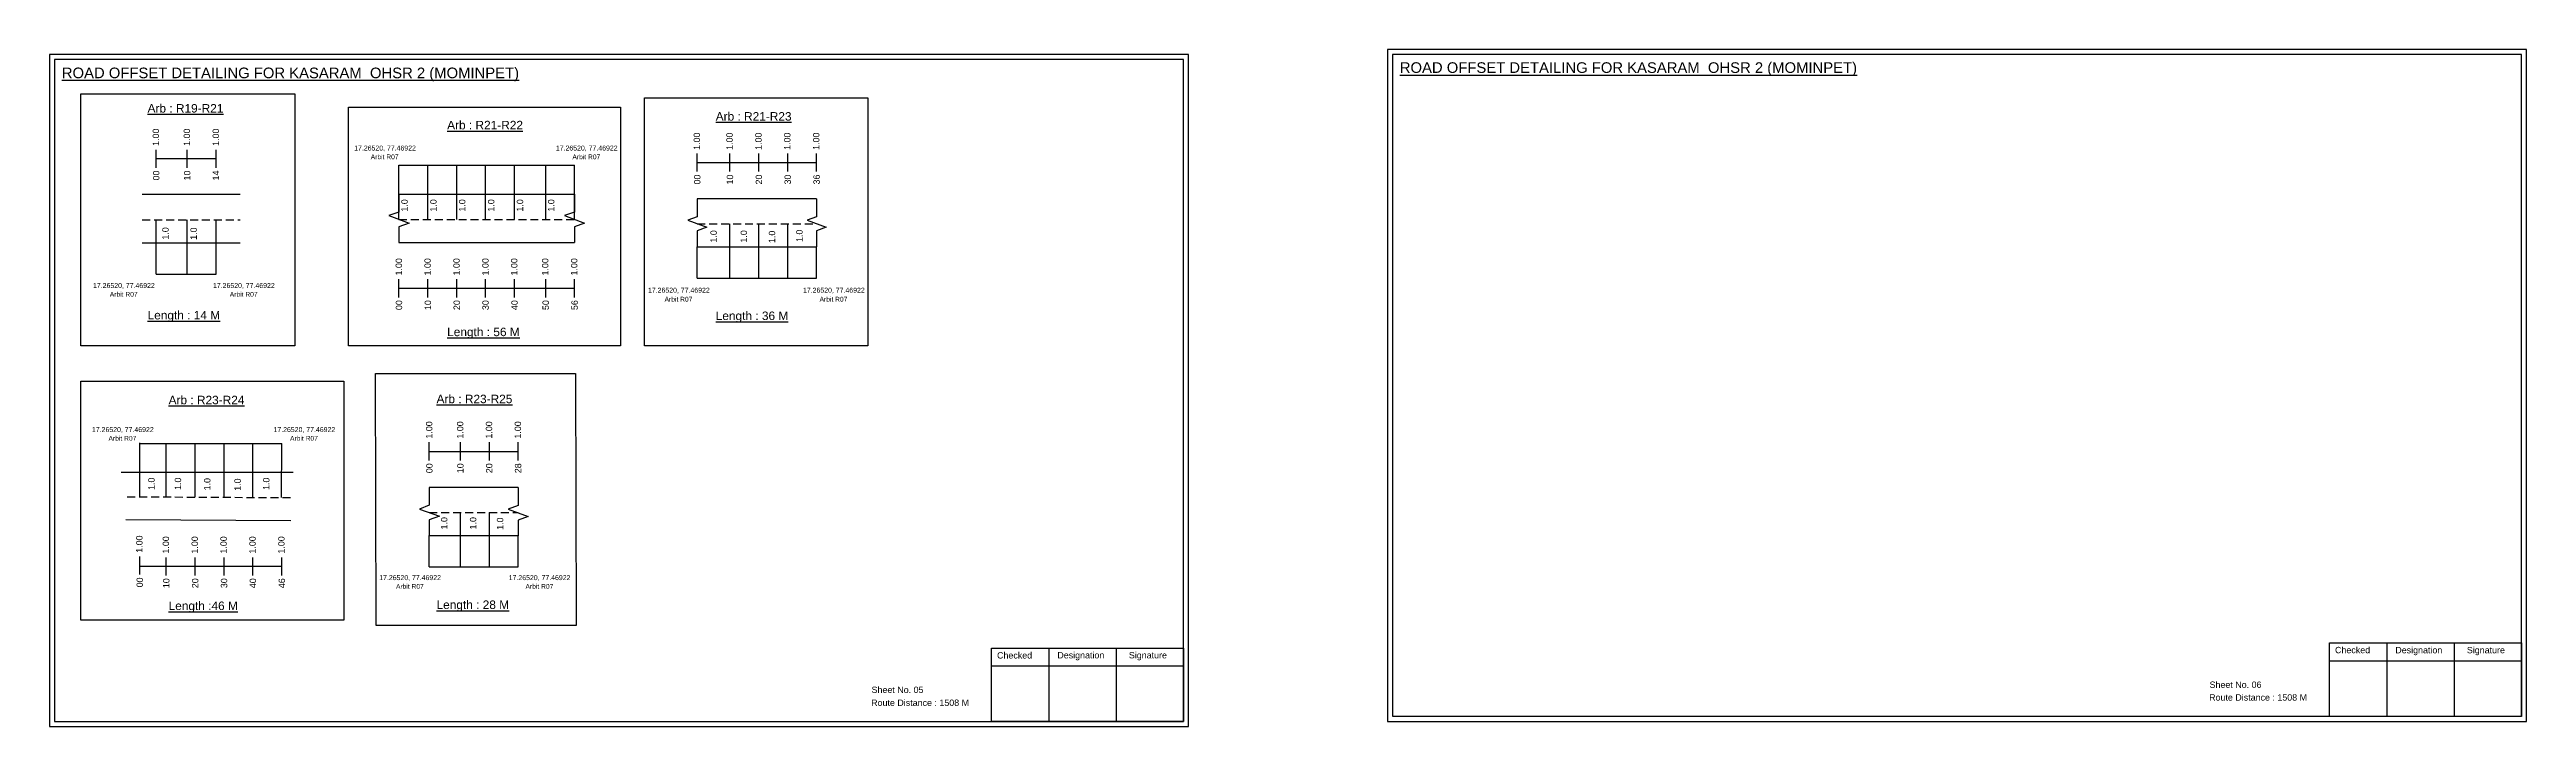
# Model space of a CAD drawing. Header units: inches. Extents: x -117 to 51867, y -12715 to 3423.
# Drawn here: x 48475 to 49642, y -4301 to -3981 of the extents above; entities that cross this region are included whole.
import ezdxf

# ---------------------------------------------------------------- set-up
doc = ezdxf.new("R2010")
doc.units = ezdxf.units.IN
doc.header["$MEASUREMENT"] = 0
doc.linetypes.add('DASHED2', pattern=[0.375, 0.25, -0.125])
doc.layers.add('PDF_Geometry', color=7, linetype='Continuous')
doc.layers.add('PDF_Text', color=5, linetype='Continuous')
doc.styles.add('PDF Arial', font='arial.ttf')
doc.styles.get("Standard").update_dxf_attribs({"font": 'arial.ttf'})

msp = doc.modelspace()

# ---------------------------------------------------------------- texts
at = {"color": 242, "true_color": 0xcd2027}
for s, height, p in [('%%UROAD OFFSET DETAILING FOR KASARAM  OHSR 2 (MOMINPET)', 5, (48480.9, -3994.9)), ('%%UROAD OFFSET DETAILING FOR KASARAM  OHSR 2 (MOMINPET)', 5, (49111.1, -3992.4)), ('%%UArb : R19-R21', 4, (48521.3, -4011.1)), ('%%UArb : R21-R23', 4, (48788.9, -4014.9)), ('%%UArb : R21-R22', 4, (48662.4, -4019)), ('%%ULength : 14 M', 4, (48521.3, -4108.6)), ('%%ULength : 36 M', 4, (48788.9, -4108.9)), ('%%ULength : 56 M', 4, (48662.4, -4116.5)), ('%%UArb : R23-R24', 4, (48531.2, -4148.6)), ('%%UArb : R23-R25', 4, (48657.4, -4148.1)), ('%%ULength :46 M', 4, (48531.2, -4245.6)), ('%%ULength : 28 M', 4, (48657.4, -4245.1))]:
    msp.add_text(s, height=height, dxfattribs=at).set_placement(p)
at = {"color": 217, "true_color": 0x93278f}
for s, p in [('1.00', (48526.7, -4026.8)), ('1.00', (48541.3, -4026.8)), ('1.00', (48554.9, -4026.8)), ('1.00', (48781.5, -4028.7)), ('1.00', (48796.9, -4028.7)), ('1.00', (48810.5, -4028.7)), ('1.00', (48824.1, -4028.7)), ('1.00', (48837.7, -4028.7)), ('00', (48526.8, -4043.1)), ('10', (48541.4, -4043.1)), ('14', (48555, -4043.1)), ('00', (48781.7, -4045)), ('10', (48797.1, -4045)), ('20', (48810.7, -4045)), ('30', (48824.3, -4045)), ('36', (48837.9, -4045)), ('1.00', (48641.1, -4087.9)), ('1.00', (48654.7, -4087.9)), ('1.00', (48668.3, -4087.9)), ('1.00', (48681.9, -4087.9)), ('1.00', (48695.5, -4087.9)), ('1.00', (48710.1, -4087.9)), ('1.00', (48723.7, -4087.9)), ('00', (48641.2, -4104.2)), ('10', (48654.8, -4104.2)), ('20', (48668.4, -4104.2)), ('30', (48682, -4104.2)), ('40', (48695.6, -4104.2)), ('50', (48710.3, -4104.2)), ('56', (48723.9, -4104.2)), ('1.00', (48655.4, -4164.8)), ('1.00', (48670, -4164.8)), ('1.00', (48683.6, -4164.8)), ('1.00', (48697.2, -4164.8)), ('00', (48655.5, -4181.1)), ('10', (48670.1, -4181.1)), ('20', (48683.7, -4181.1)), ('28', (48697.3, -4181.1)), ('1.00', (48518.9, -4218.6)), ('1.00', (48531.4, -4219)), ('1.00', (48545, -4219)), ('1.00', (48558.6, -4219)), ('1.00', (48572.2, -4219)), ('1.00', (48585.8, -4219)), ('00', (48519.1, -4234.9)), ('10', (48531.6, -4235.3)), ('20', (48545.2, -4235.3)), ('30', (48558.8, -4235.3)), ('40', (48572.4, -4235.3)), ('46', (48586, -4235.3))]:
    msp.add_text(s, height=3, rotation=90, dxfattribs=at).set_placement(p)
at = {"color": 5}
for s, height, p in [('17.26520, 77.46922', 2.34, (48618.6, -4029)), ('Arbit R07', 2.25, (48626.4, -4033.1)), ('17.26520, 77.46922', 2.34, (48713.6, -4029)), ('Arbit R07', 2.25, (48721.4, -4033.1)), ('17.26520, 77.46922', 2.34, (48495.6, -4093.8)), ('17.26520, 77.46922', 2.34, (48552.1, -4093.8)), ('17.26520, 77.46922', 2.34, (48757, -4096)), ('17.26520, 77.46922', 2.34, (48830, -4096)), ('Arbit R07', 2.25, (48503.5, -4097.9)), ('Arbit R07', 2.25, (48560, -4097.9)), ('Arbit R07', 2.25, (48764.8, -4100.2)), ('Arbit R07', 2.25, (48837.8, -4100.2)), ('17.26520, 77.46922', 2.34, (48495.1, -4161.7)), ('Arbit R07', 2.25, (48502.9, -4165.8)), ('17.26520, 77.46922', 2.34, (48580.6, -4161.7)), ('Arbit R07', 2.25, (48588.4, -4165.8)), ('17.26520, 77.46922', 2.34, (48630.4, -4231.5)), ('Arbit R07', 2.25, (48638.3, -4235.6)), ('17.26520, 77.46922', 2.34, (48691.4, -4231.5)), ('Arbit R07', 2.25, (48699.3, -4235.6))]:
    msp.add_text(s, height=height, dxfattribs=at).set_placement(p)
for p in [(48643.8, -4057.8), (48657.4, -4057.8), (48671, -4057.8), (48684.6, -4057.8), (48698.2, -4057.8), (48712.9, -4057.8), (48531.2, -4071), (48544.5, -4071.1), (48789.4, -4072.4), (48803.6, -4072.4), (48816.9, -4072.6), (48829.8, -4072.1), (48524.6, -4189), (48537.1, -4189), (48550.9, -4189.2), (48565.2, -4189.4), (48578.7, -4189), (48662.5, -4207.6), (48676.1, -4207.6), (48688.8, -4207.8)]:
    msp.add_text('1.0', height=3, rotation=90).set_placement(p)
for s, p in [('Sheet No. 05', (48862.3, -4284.7)), ('Sheet No. 06', (49492.5, -4282.3)), ('Route Distance : 1508 M', (48862.1, -4290.8)), ('Route Distance : 1508 M', (49492.3, -4288.3))]:
    msp.add_text(s, height=3).set_placement(p)
at = {"layer": 'PDF_Text', "color": 7, "attachment_point": 7, "style": 'PDF Arial'}
for s, insert, char_height in [('Checked', (48921.4, -4268.5), 3), ('Designation', (48949.8, -4269.3), 3.001), ('Signature', (48983.5, -4269.3), 3), ('Checked', (49551.6, -4266), 3), ('Designation', (49580, -4266.9), 3.001), ('Signature', (49613.7, -4266.9), 3)]:
    msp.add_mtext(s, dxfattribs=dict(at, insert=insert, char_height=char_height))

# ---------------------------------------------------------------- linework, layer by layer
at = {"color": 217, "true_color": 0x93278f}
for p, q in [((48525.3, -4037.1), (48525.3, -4028.6)), ((48525.3, -4032.8), (48553.6, -4032.8)), ((48540, -4037.1), (48540, -4028.6)), ((48553.6, -4037.1), (48553.6, -4028.6)), ((48780.2, -4038.9), (48780.2, -4030.4)), ((48780.2, -4034.7), (48836.4, -4034.7)), ((48795.6, -4038.9), (48795.6, -4030.4)), ((48809.2, -4038.9), (48809.2, -4030.4)), ((48822.8, -4038.9), (48822.8, -4030.4)), ((48836.4, -4038.9), (48836.4, -4030.4)), ((48639.7, -4098.2), (48639.7, -4089.6)), ((48639.7, -4093.9), (48722.4, -4093.9)), ((48653.3, -4098.2), (48653.3, -4089.6)), ((48666.9, -4098.2), (48666.9, -4089.6)), ((48680.5, -4098.2), (48680.5, -4089.6)), ((48694.1, -4098.2), (48694.1, -4089.6)), ((48708.8, -4098.2), (48708.8, -4089.6)), ((48722.4, -4098.2), (48722.4, -4089.6)), ((48654, -4175.1), (48654, -4166.5)), ((48654, -4170.8), (48695.9, -4170.8)), ((48668.7, -4175.1), (48668.7, -4166.5)), ((48682.3, -4175.1), (48682.3, -4166.5)), ((48695.9, -4175.1), (48695.9, -4166.5)), ((48517.6, -4228.9), (48517.6, -4220.4)), ((48530.1, -4229.3), (48530.1, -4220.8)), ((48543.7, -4229.3), (48543.7, -4220.8)), ((48557.3, -4229.3), (48557.3, -4220.8)), ((48570.9, -4229.3), (48570.9, -4220.8)), ((48584.5, -4229.3), (48584.5, -4220.8)), ((48517.6, -4225), (48584.5, -4225))]:
    msp.add_line(p, q, dxfattribs=at)
at = {"color": 5}
for p, q in [((48639.7, -4035.9), (48722.4, -4035.9)), ((48525.3, -4087.3), (48553.6, -4087.3)), ((48780.2, -4089.1), (48836.4, -4089.1)), ((48517.6, -4167.1), (48584.5, -4167.1)), ((48654, -4225.2), (48695.9, -4225.2))]:
    msp.add_line(p, q, dxfattribs=at)
for p, q in [((48639.7, -4061.5), (48639.7, -4035.9)), ((48653.3, -4061.5), (48653.3, -4035.9)), ((48666.9, -4061.5), (48666.9, -4035.9)), ((48680.5, -4061.5), (48680.5, -4035.9)), ((48694.1, -4061.5), (48694.1, -4035.9)), ((48708.8, -4061.5), (48708.8, -4035.9)), ((48722.4, -4061.5), (48722.4, -4035.9)), ((48564.9, -4049.8), (48518.8, -4049.8)), ((48639.7, -4049.6), (48722.4, -4049.6)), ((48836.4, -4051.7), (48780.2, -4051.7)), ((48525.3, -4087.3), (48525.3, -4061.7)), ((48540, -4087.3), (48540, -4061.7)), ((48553.6, -4087.3), (48553.6, -4061.7)), ((48795.6, -4089.1), (48795.6, -4063.6)), ((48809.2, -4089.1), (48809.2, -4063.6)), ((48822.8, -4089.1), (48822.8, -4063.6)), ((48518.8, -4072.5), (48550.9, -4072.5)), ((48550.9, -4072.5), (48564.9, -4072.5)), ((48639.7, -4072.3), (48722.4, -4072.3)), ((48780.2, -4074.4), (48836.4, -4074.4)), ((48780.2, -4089.1), (48780.2, -4074.4)), ((48836.4, -4089.1), (48836.4, -4074.4)), ((48517.6, -4192.3), (48517.6, -4166.8)), ((48530.1, -4192.4), (48530.1, -4167.1)), ((48543.7, -4192.4), (48543.7, -4167.1)), ((48557.3, -4192.4), (48557.3, -4167.1)), ((48570.9, -4192.6), (48570.9, -4167.1)), ((48584.3, -4192.6), (48584.5, -4167.1)), ((48589.8, -4180.7), (48508.8, -4180.7)), ((48695.9, -4187.8), (48654, -4187.8)), ((48668.7, -4225.2), (48668.7, -4199.7)), ((48682.3, -4225.2), (48682.3, -4199.7)), ((48511, -4203), (48588.7, -4203.4)), ((48654, -4210.5), (48679.6, -4210.5)), ((48654, -4225.2), (48654, -4210.5)), ((48679.6, -4210.5), (48695.9, -4210.5)), ((48695.9, -4225.2), (48695.9, -4210.5))]:
    msp.add_line(p, q)
at = {"linetype": 'DASHED2', "ltscale": 15}
for p, q in [((48518.8, -4061.7), (48564.9, -4061.7)), ((48639.7, -4061.5), (48722.4, -4061.5)), ((48780.2, -4063.6), (48836.4, -4063.6)), ((48511.7, -4192.2), (48590, -4192.6)), ((48654, -4199.7), (48695.9, -4199.7))]:
    msp.add_line(p, q, dxfattribs=at)
for points in [[(48489.9, -4002.2), (48590.6, -4002.3), (48590.6, -4121.1), (48489.9, -4121)], [(48615.9, -4008.5), (48744, -4008.5), (48744, -4121.1), (48615.9, -4121.1)], [(48755.3, -4004.1), (48860.5, -4004.1), (48860.5, -4121.1), (48755.3, -4121.1)], [(48489.9, -4137.7), (48613.7, -4137.7), (48613.7, -4250.4), (48489.9, -4250.4)], [(48628.6, -4134.1), (48722.8, -4134.1), (48723.1, -4252.9), (48628.9, -4252.9)]]:
    msp.add_lwpolyline(points, close=True)
at = {"linetype": 'Continuous'}
for points in [[(48639.7, -4049.6), (48639.7, -4058), (48635, -4059.7), (48644.5, -4063.2), (48639.7, -4064.9), (48639.7, -4072.3)], [(48722.4, -4049.6), (48722.4, -4058), (48717.6, -4059.7), (48727.1, -4063.2), (48722.4, -4064.9), (48722.4, -4072.3)], [(48780.2, -4051.7), (48780.2, -4060.3), (48775.7, -4061.9), (48784.7, -4065.2), (48780.2, -4066.8), (48780.2, -4074.4)], [(48836.4, -4051.7), (48836.4, -4060.3), (48831.9, -4061.9), (48840.9, -4065.2), (48836.4, -4066.8), (48836.4, -4074.4)], [(48836.4, -4051.7), (48836.4, -4060.3), (48831.9, -4061.9), (48840.9, -4065.2), (48836.4, -4066.8), (48836.4, -4074.4)], [(48654, -4187.8), (48654, -4196.2), (48649.3, -4198), (48658.8, -4201.4), (48654, -4203.1), (48654, -4210.5)], [(48695.9, -4187.9), (48695.9, -4196.3), (48691.1, -4198), (48700.6, -4201.5), (48695.9, -4203.2), (48695.9, -4210.6)]]:
    msp.add_lwpolyline(points, dxfattribs=at)
at = {"layer": 'PDF_Geometry'}
for points in [[(48475.1, -3983.8), (48475.1, -4300.5), (49011.6, -4300.5), (49011.6, -3983.8)], [(48477.4, -3986.1), (48477.4, -4298.1), (49009.2, -4298.1), (49009.2, -3986.1)], [(49105.3, -3981.4), (49105.3, -4298.1), (49641.8, -4298.1), (49641.8, -3981.4)], [(49107.6, -3983.7), (49107.6, -4295.7), (49639.4, -4295.7), (49639.4, -3983.7)]]:
    msp.add_lwpolyline(points, close=True, dxfattribs=at)
at = {"layer": 'PDF_Geometry', "color": 242, "true_color": 0xcc1f26}
for points in [[(49009.2, -4298.2), (48918.8, -4298.2), (48918.8, -4263.6), (49009.2, -4263.6)], [(49639.4, -4295.8), (49549, -4295.8), (49549, -4261.1), (49639.4, -4261.1)]]:
    msp.add_lwpolyline(points, close=True, dxfattribs=at)
for points in [[(48945.8, -4263.6), (48945.8, -4298.2)], [(48977.5, -4263.6), (48977.5, -4298.2)], [(49549, -4269.5), (49639.4, -4269.5)], [(49576, -4261.1), (49576, -4295.8)], [(49607.7, -4261.1), (49607.7, -4295.8)], [(48918.8, -4271.9), (49009.2, -4271.9)]]:
    msp.add_lwpolyline(points, dxfattribs=at)

msp.set_redraw_order([(e.dxf.handle, doc.entitydb.next_handle()) for e in msp.query("TEXT MTEXT ATTDEF DIMENSION ARC_DIMENSION")])  # texts and dimensions are drawn at this point

doc.saveas('drawing.dxf')
